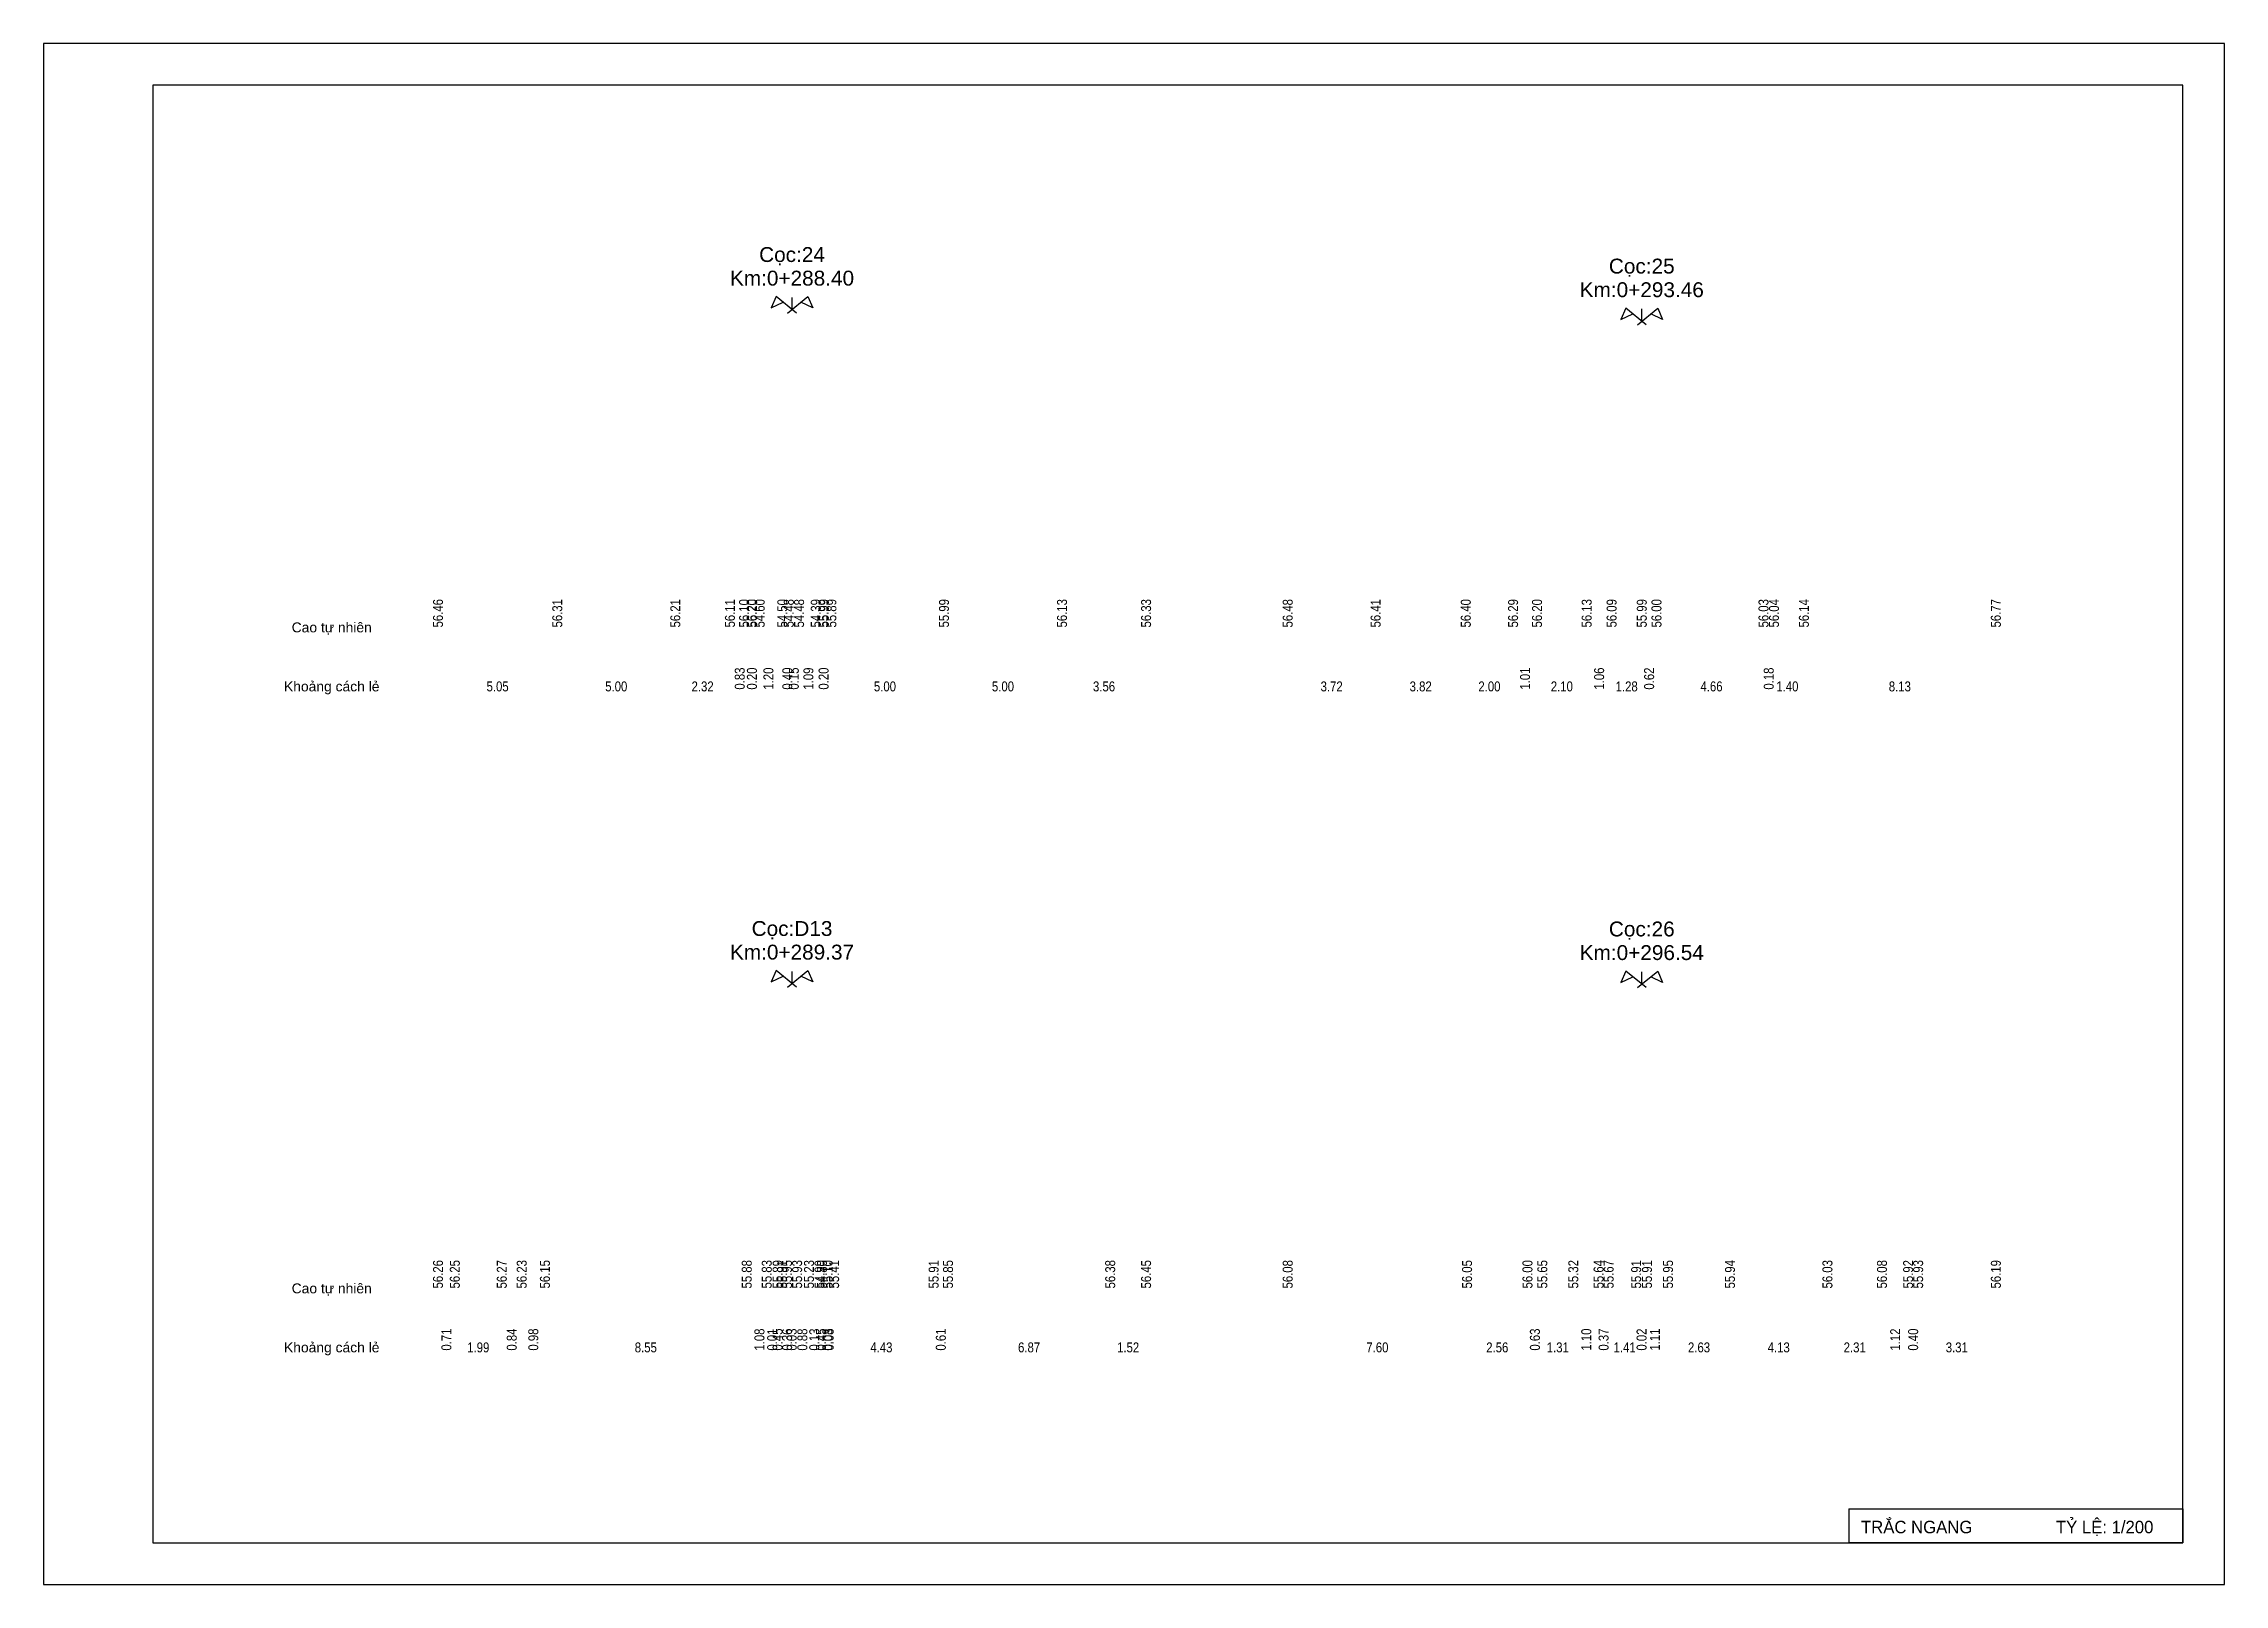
# Model space of a CAD drawing. Header units: metres. Extents: x 2360 to 4597, y 3667 to 5085.
# Drawn here: x 3553.8 to 3646.2, y 3807.2 to 3872.4 of the extents above; entities that cross this region are included whole.
import ezdxf
from ezdxf.enums import TextEntityAlignment as Align

# ---------------------------------------------------------------- set-up
doc = ezdxf.new("R2010")
doc.units = ezdxf.units.M
doc.header["$MEASUREMENT"] = 0
for name, color, linetype in [('COSBD', 104, 'Continuous'), ('DAU_CO', 3, 'Continuous'), ('K-TEN', 30, 'Continuous'), ('SO-HOA', 34, 'Continuous'), ('TEXT', 7, 'Continuous'), ('Tieu-De', 4, 'Continuous'), ('XANH', 3, 'Continuous')]:
    doc.layers.add(name, color=color, linetype=linetype)
doc.styles.add('Kten1', font='VHAVAN.TTF')
doc.styles.get("Standard").update_dxf_attribs({"font": 'VHARIALN.TTF', "height": 2})
doc.styles.add('STYLE1', font='VNARIAL.TTF')

msp = doc.modelspace()

# ---------------------------------------------------------------- texts
at = {"layer": 'Tieu-De', "style": 'STYLE1'}
for s, p in [('Cao tù nhiªn', (3566.047, 3847.7)), ('Kho¶ng c¸ch lÎ', (3566.047, 3845.2)), ('Cao tù nhiªn', (3566.047, 3819.7)), ('Kho¶ng c¸ch lÎ', (3566.047, 3817.2))]:
    msp.add_text(s, height=0.42, dxfattribs=at).set_placement(p, align=Align.MIDDLE_CENTER)
at = {"layer": 'XANH', "style": 'STYLE1'}
for s, p in [('Cäc:24', (3585.547, 3863.18)), ('Km:0+288.40', (3585.547, 3862.18)), ('Cäc:25', (3621.547, 3862.69)), ('Km:0+293.46', (3621.547, 3861.69)), ('Cäc:D13', (3585.547, 3834.63)), ('Cäc:26', (3621.547, 3834.61)), ('Km:0+289.37', (3585.547, 3833.63)), ('Km:0+296.54', (3621.547, 3833.61))]:
    msp.add_text(s, height=0.63, dxfattribs=at).set_placement(p, align=Align.CENTER)
at = {"layer": 'XANH'}
for s, p in [('56.46', (3570.547, 3848.9)), ('56.31', (3575.601, 3848.9)), ('56.21', (3580.601, 3848.9)), ('56.11', (3582.916, 3848.9)), ('56.10', (3583.516, 3848.9)), ('56.20', (3583.837, 3848.9)), ('56.20', (3583.857, 3848.9)), ('54.60', (3584.178, 3848.9)), ('54.50', (3585.136, 3848.9)), ('54.48', (3585.41, 3848.9)), ('54.48', (3585.846, 3848.9)), ('54.39', (3586.553, 3848.9)), ('55.99', (3586.874, 3848.9)), ('55.99', (3586.894, 3848.9)), ('55.89', (3587.215, 3848.9)), ('55.99', (3591.984, 3848.9)), ('56.13', (3596.984, 3848.9)), ('56.33', (3600.547, 3848.9)), ('56.48', (3606.547, 3848.9)), ('56.41', (3610.27, 3848.9)), ('56.40', (3614.091, 3848.9)), ('56.29', (3616.095, 3848.9)), ('56.20', (3617.109, 3848.9)), ('56.13', (3619.212, 3848.9)), ('56.09', (3620.268, 3848.9)), ('55.99', (3621.547, 3848.9)), ('56.00', (3622.17, 3848.9)), ('56.03', (3626.704, 3848.9)), ('56.04', (3627.147, 3848.9)), ('56.14', (3628.415, 3848.9)), ('56.77', (3636.547, 3848.9)), ('0.83', (3583.332, 3846)), ('0.20', (3583.847, 3846)), ('1.20', (3584.547, 3846)), ('0.40', (3585.347, 3846)), ('0.15', (3585.622, 3846)), ('1.09', (3586.241, 3846)), ('0.20', (3586.884, 3846)), ('1.01', (3616.602, 3846)), ('1.06', (3619.74, 3846)), ('0.62', (3621.859, 3846)), ('0.18', (3626.926, 3846)), ('56.26', (3570.547, 3820.9)), ('56.25', (3571.261, 3820.9)), ('56.27', (3573.251, 3820.9)), ('56.23', (3574.095, 3820.9)), ('56.15', (3575.077, 3820.9)), ('55.88', (3583.628, 3820.9)), ('55.83', (3584.476, 3820.9)), ('55.89', (3584.937, 3820.9)), ('55.91', (3585.126, 3820.9)), ('55.95', (3585.337, 3820.9)), ('55.93', (3585.763, 3820.9)), ('55.23', (3586.264, 3820.9)), ('54.99', (3586.713, 3820.9)), ('54.80', (3586.815, 3820.9)), ('55.10', (3587.057, 3820.9)), ('55.41', (3587.33, 3820.9)), ('55.91', (3591.546, 3820.9)), ('55.85', (3592.155, 3820.9)), ('56.38', (3599.027, 3820.9)), ('56.45', (3600.547, 3820.9)), ('56.08', (3606.547, 3820.9)), ('56.05', (3614.146, 3820.9)), ('56.00', (3616.705, 3820.9)), ('55.65', (3617.333, 3820.9)), ('55.32', (3618.645, 3820.9)), ('55.64', (3619.717, 3820.9)), ('55.67', (3620.142, 3820.9)), ('55.91', (3621.308, 3820.9)), ('55.91', (3621.768, 3820.9)), ('55.95', (3622.659, 3820.9)), ('55.94', (3625.285, 3820.9)), ('56.03', (3629.413, 3820.9)), ('56.08', (3631.722, 3820.9)), ('55.92', (3632.832, 3820.9)), ('55.93', (3633.255, 3820.9)), ('56.19', (3636.547, 3820.9)), ('0.71', (3570.904, 3818)), ('0.84', (3573.673, 3818)), ('0.98', (3574.586, 3818)), ('1.08', (3584.166, 3818)), ('0.01', (3584.707, 3818)), ('0.45', (3584.934, 3818)), ('0.36', (3585.339, 3818)), ('0.03', (3585.533, 3818)), ('0.88', (3585.986, 3818)), ('0.13', (3586.488, 3818)), ('0.45', (3586.776, 3818)), ('0.08', (3587.042, 3818)), ('0.03', (3587.101, 3818)), ('0.61', (3591.851, 3818)), ('0.63', (3617.019, 3818)), ('1.10', (3619.195, 3818)), ('0.37', (3619.929, 3818)), ('0.02', (3621.538, 3818)), ('1.11', (3622.103, 3818)), ('1.12', (3632.284, 3818)), ('0.40', (3633.044, 3818))]:
    msp.add_text(s, height=0.42, rotation=90, dxfattribs=at).set_placement(p, align=Align.MIDDLE_RIGHT)
for s, p in [('5.05', (3573.074, 3845.2)), ('5.00', (3578.101, 3845.2)), ('2.32', (3581.759, 3845.2)), ('5.00', (3589.484, 3845.2)), ('5.00', (3594.484, 3845.2)), ('3.56', (3598.766, 3845.2)), ('3.72', (3608.409, 3845.2)), ('3.82', (3612.181, 3845.2)), ('2.00', (3615.093, 3845.2)), ('2.10', (3618.161, 3845.2)), ('1.28', (3620.908, 3845.2)), ('4.66', (3624.502, 3845.2)), ('1.40', (3627.716, 3845.2)), ('8.13', (3632.481, 3845.2)), ('1.99', (3572.256, 3817.2)), ('8.55', (3579.353, 3817.2)), ('4.43', (3589.332, 3817.2)), ('6.87', (3595.591, 3817.2)), ('1.52', (3599.787, 3817.2)), ('7.60', (3610.346, 3817.2)), ('2.56', (3615.426, 3817.2)), ('1.31', (3617.989, 3817.2)), ('1.41', (3620.821, 3817.2)), ('2.63', (3623.972, 3817.2)), ('4.13', (3627.349, 3817.2)), ('2.31', (3630.568, 3817.2)), ('3.31', (3634.894, 3817.2))]:
    msp.add_text(s, height=0.42, dxfattribs=at).set_placement(p, align=Align.MIDDLE_CENTER)

# ---------------------------------------------------------------- blocks, each defined once
blk = doc.blocks.new('CrSectionFlag')
at = {"layer": 'DAU_CO', "linetype": 'Continuous'}
blk.add_line((0, -2.58), (0, 0), dxfattribs=at)
for points in [[(0.93, -3.35), (-3.37, 0.17), (-4.41, -2.24), (-1.89, -1.04)], [(-0.93, -3.35), (3.37, 0.17), (4.41, -2.24), (1.89, -1.04)]]:
    blk.add_lwpolyline(points, dxfattribs=at)
blk = doc.blocks.new('kt8')
at = {"layer": 'Defpoints', "color": 101}
blk.add_lwpolyline([(-4.2, -1.6), (79.6, -1.6), (79.6, 57.6), (-4.2, 57.6)], close=True, dxfattribs=at)
at = {"layer": 'K-TEN', "color": 240}
for p, q in [((78, 56), (0, 56)), ((0, 56), (0, 0)), ((78, 0), (78, 56)), ((0, 0), (78, 0))]:
    blk.add_line(p, q, dxfattribs=at)
at = {"layer": 'K-TEN', "color": 231}
for p, q in [((65.163, 1.296), (78, 1.296)), ((78, 1.296), (78, 0)), ((78, 0), (65.163, 0))]:
    blk.add_line(p, q, dxfattribs=at)
blk.add_lwpolyline([(65.163, 1.296), (65.163, 0)], dxfattribs=at)
at = {"layer": 'K-TEN', "style": 'Kten1'}
blk.add_text('Tr¾c ngang                  Tû lÖ: 1/200 ', height=0.48, dxfattribs=at).set_placement((65.636, 0.363))
blk = doc.blocks.new('A$C65290C23')
at = {"layer": 'TEXT', "xscale": 1.102499999999964, "yscale": 1.102499999999964, "zscale": 1.102499999999964}
blk.add_blockref('kt8', (-91.395, 1.764), dxfattribs=at)
blk = doc.blocks.new('A$C159677B4')
at = {"layer": 'COSBD'}
blk.add_blockref('A$C65290C23', (3.636, -65.268), dxfattribs=at)

# ---------------------------------------------------------------- block references
at = {"layer": 'SO-HOA', "color": 2}
msp.add_blockref('A$C159677B4', (3646.23, 3872.43), dxfattribs=at)
at = {"layer": 'SO-HOA', "xscale": 0.1999999999998181, "yscale": 0.1999999999998181, "zscale": 0.1999999999998181}
for p in [(3585.547, 3861.68), (3621.547, 3861.19), (3585.547, 3833.13), (3621.547, 3833.11)]:
    msp.add_blockref('CrSectionFlag', p, dxfattribs=at)

msp.set_redraw_order([(e.dxf.handle, doc.entitydb.next_handle()) for e in msp.query("TEXT MTEXT ATTDEF DIMENSION ARC_DIMENSION")])  # texts and dimensions are drawn at this point

doc.saveas('drawing.dxf')
